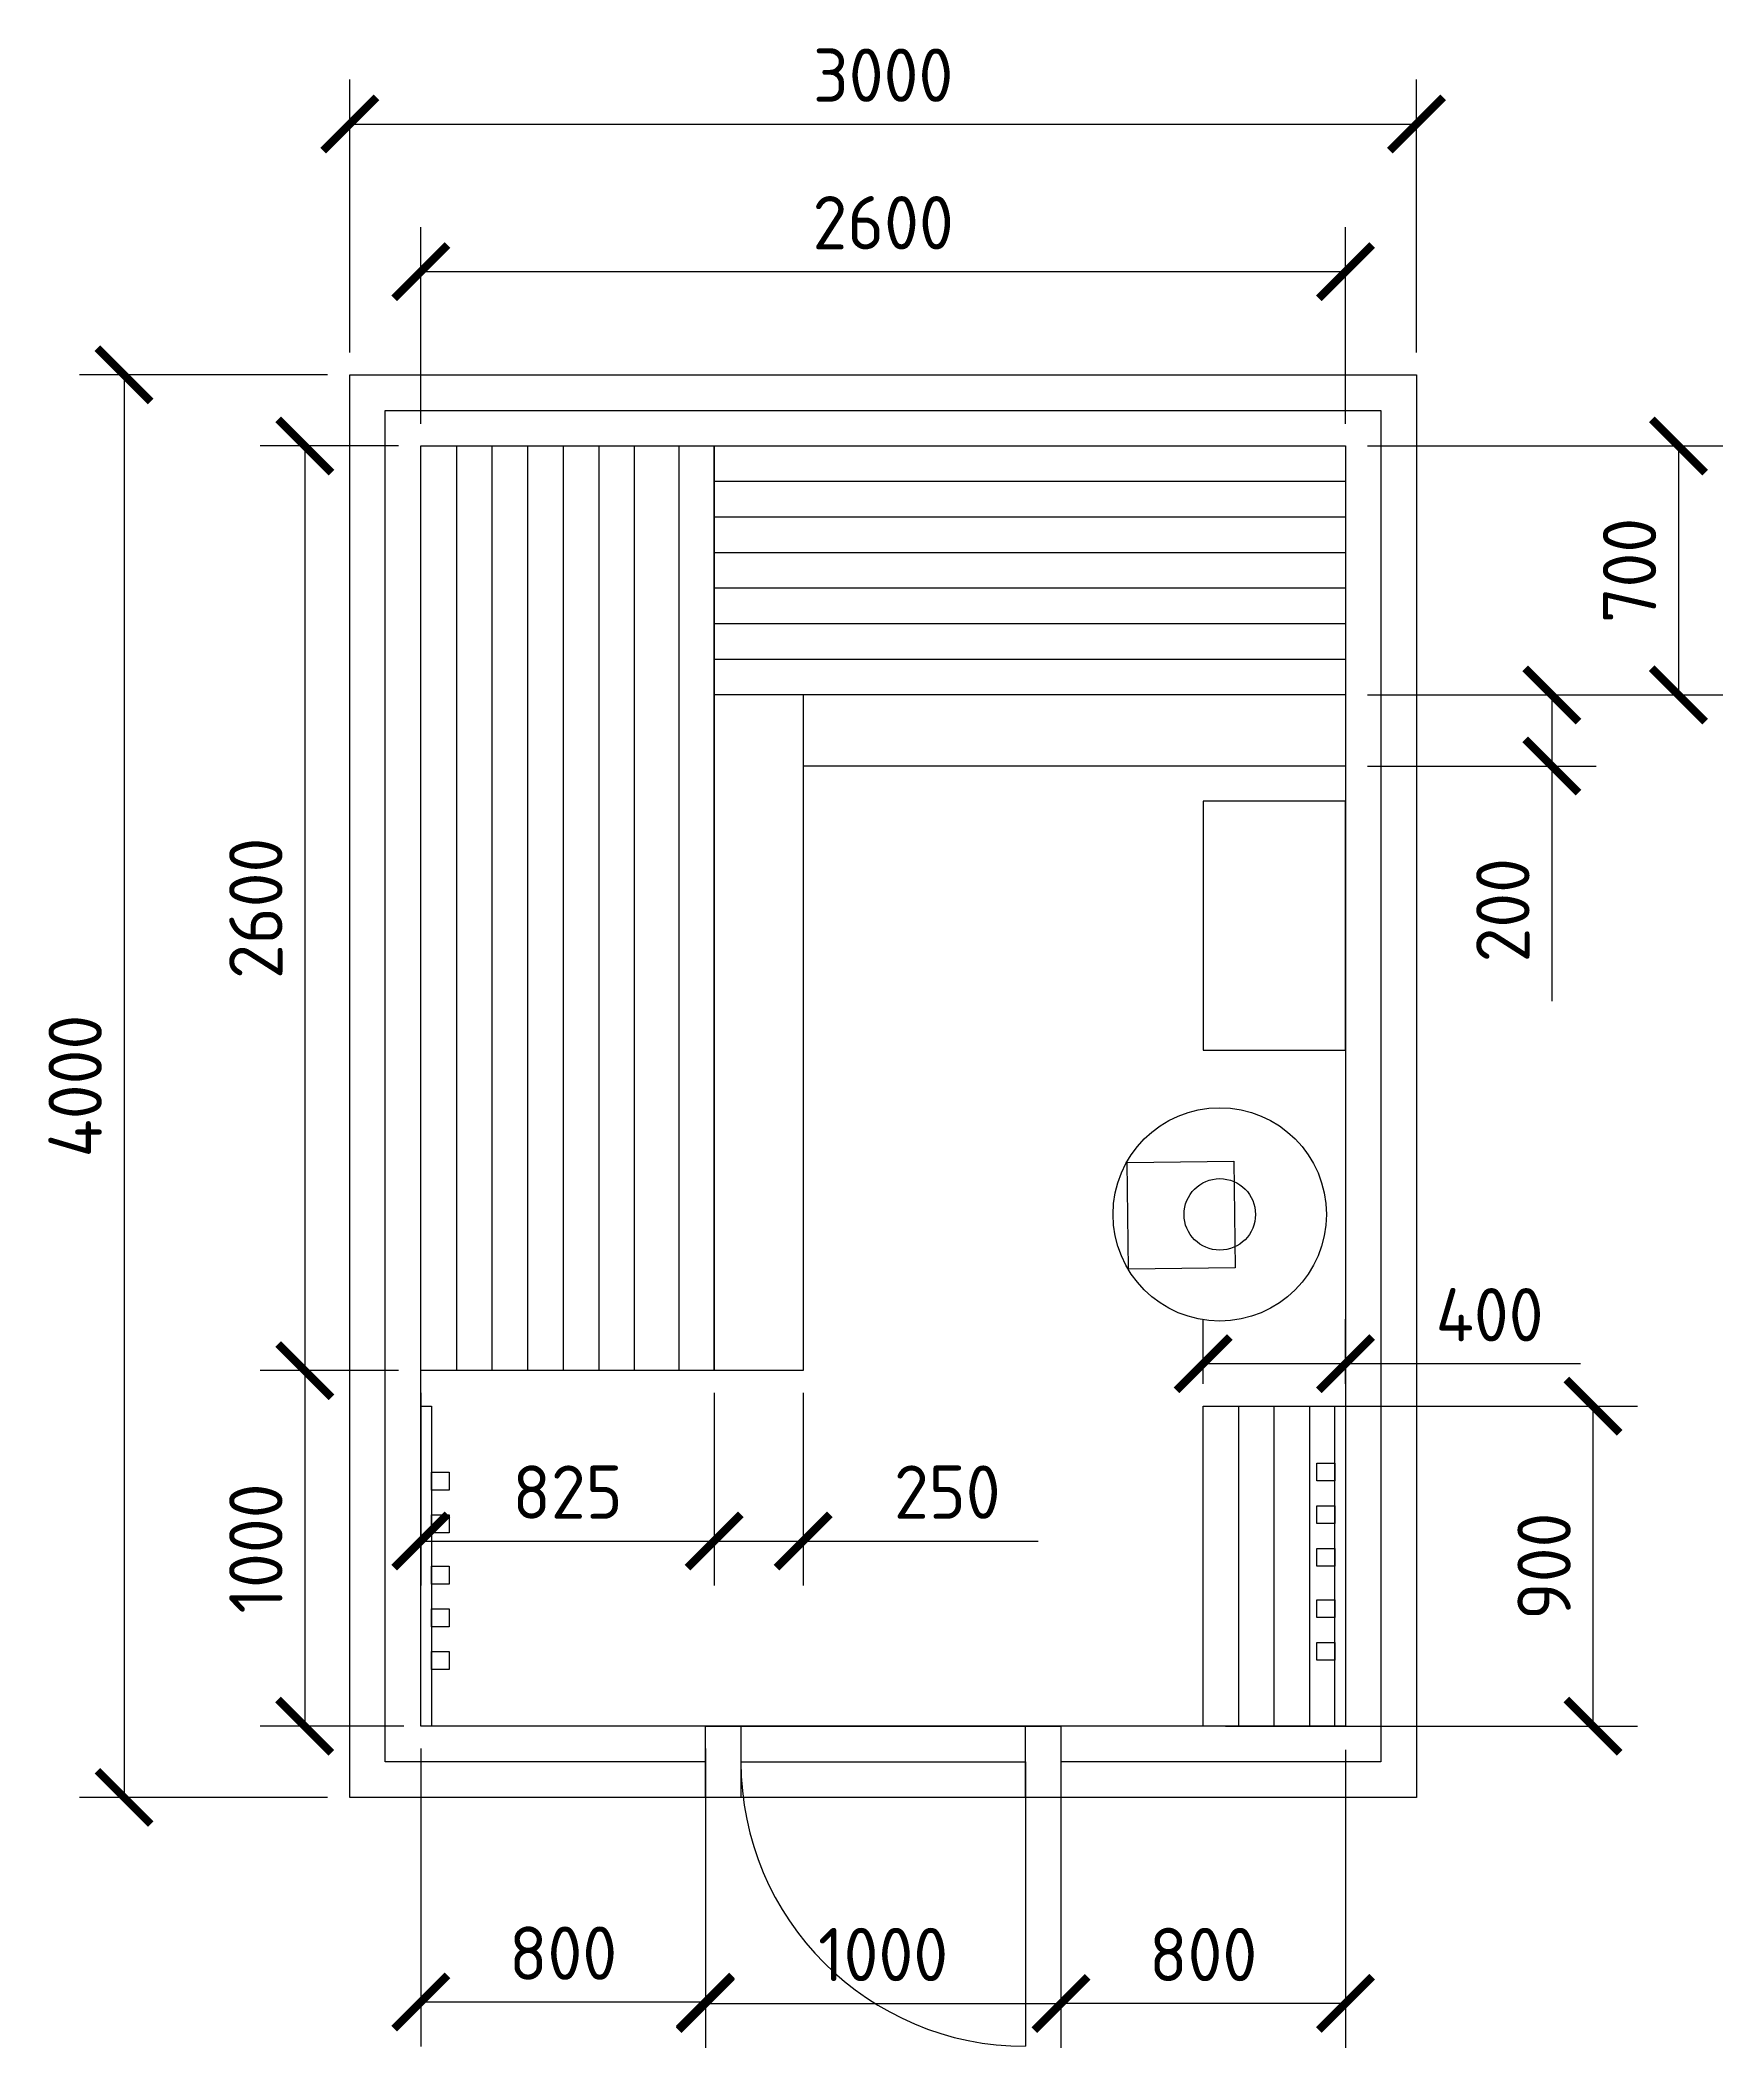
# Model space of a CAD drawing. Header units: millimetres. Extents: x -14813 to 141433, y -60308 to 84383.
# Drawn here: x -6590 to -1858, y -6663 to -1017 of the extents above; entities that cross this region are included whole.
import ezdxf

# ---------------------------------------------------------------- set-up
doc = ezdxf.new("R2010")
doc.units = ezdxf.units.MM
for name, color, linetype, lineweight in [('двери', 5, 'Continuous', 25), ('мебель', 44, 'Continuous', 25), ('оборудование', 30, 'Continuous', 25), ('размер', 1, 'Continuous', 25), ('стены', 7, 'Continuous', 25)]:
    doc.layers.add(name, color=color, linetype=linetype, lineweight=lineweight)
doc.styles.add('Аннотативный', font='')
doc.styles.get('Аннотативный').set_extended_font_data('GOST Common')
doc.dimstyles.new('Аннотативный', dxfattribs={"dimscale": 0, "dimtxt": 1.5, "dimasz": 1.5, "dimexe": 1.25, "dimexo": 0.625, "dimtad": 1, "dimdec": 0, "dimtxsty": 'Аннотативный', "dimblk": 'ARCHTICK', "dimcen": 2.5, "dimadec": 0, "dimazin": 0, "dimtfac": 1, "dimtdec": 0, "dimtmove": 0, "dimatfit": 3, "dimldrblk": 'CLOSEDBLANK', "dimfxl": 1, "dimarcsym": 0})

# ---------------------------------------------------------------- blocks, each defined once
blk = doc.blocks.new('_ArchTick')
at = {"color": 0, "linetype": 'ByBlock', "const_width": 0.15}
blk.add_lwpolyline([(-0.5, -0.5), (0.5, 0.5)], dxfattribs=at)
blk = doc.blocks.new('*D133')
at = {"layer": 'Defpoints', "color": 0, "transparency": 16777216}
for p in [(-2719.7, -1253.3), (-5719.7, -1958.5), (-2719.7, -1958.5)]:
    blk.add_point(p, dxfattribs=at)
at = {"layer": 'размер', "color": 0, "lineweight": -2, "transparency": 16777216}
for p, q in [((-5719.7, -1896), (-5719.7, -1128.3)), ((-2719.7, -1896), (-2719.7, -1128.3)), ((-5719.7, -1253.3), (-2719.7, -1253.3))]:
    blk.add_line(p, q, dxfattribs=at)
at = {"layer": 'размер', "color": 0, "lineweight": -2, "transparency": 16777216, "xscale": 150, "yscale": 150, "zscale": 150, "rotation": 180}
blk.add_blockref('_ArchTick', (-5719.7, -1253.3), dxfattribs=at)
at = {"layer": 'размер', "color": 0, "lineweight": -2, "transparency": 16777216, "xscale": 150, "yscale": 150, "zscale": 150}
blk.add_blockref('_ArchTick', (-2719.7, -1253.3), dxfattribs=at)
at = {"layer": 'размер', "color": 0, "transparency": 16777216, "insert": (-4219.7, -1115.8), "char_height": 150, "attachment_point": 5, "style": 'Аннотативный'}
blk.add_mtext('3000', dxfattribs=at)
blk = doc.blocks.new('_ClosedBlank')
at = {"color": 0, "linetype": 'ByBlock', "lineweight": -2}
for p, q in [((-1, 0.2), (0, 0)), ((-1, 0.2), (-1, -0.2)), ((0, 0), (-1, -0.2))]:
    blk.add_line(p, q, dxfattribs=at)
blk = doc.blocks.new('*D134')
at = {"layer": 'Defpoints', "color": 0, "transparency": 16777216}
for p in [(-2919.7, -1668.2), (-5519.7, -2158.5), (-2919.7, -2158.5)]:
    blk.add_point(p, dxfattribs=at)
at = {"layer": 'размер', "color": 0, "lineweight": -2, "transparency": 16777216}
for p, q in [((-5519.7, -2096), (-5519.7, -1543.2)), ((-2919.7, -2096), (-2919.7, -1543.2)), ((-5519.7, -1668.2), (-2919.7, -1668.2))]:
    blk.add_line(p, q, dxfattribs=at)
at = {"layer": 'размер', "color": 0, "lineweight": -2, "transparency": 16777216, "xscale": 150, "yscale": 150, "zscale": 150, "rotation": 180}
blk.add_blockref('_ArchTick', (-5519.7, -1668.2), dxfattribs=at)
at = {"layer": 'размер', "color": 0, "lineweight": -2, "transparency": 16777216, "xscale": 150, "yscale": 150, "zscale": 150}
blk.add_blockref('_ArchTick', (-2919.7, -1668.2), dxfattribs=at)
at = {"layer": 'размер', "color": 0, "transparency": 16777216, "insert": (-4219.7, -1530.7), "char_height": 150, "attachment_point": 5, "style": 'Аннотативный'}
blk.add_mtext('2600', dxfattribs=at)
blk = doc.blocks.new('*D135')
at = {"layer": 'Defpoints', "color": 0, "transparency": 16777216}
for p in [(-5519.7, -2158.5), (-5846.3, -4758.5), (-5519.7, -4758.5)]:
    blk.add_point(p, dxfattribs=at)
at = {"layer": 'размер', "color": 0, "lineweight": -2, "transparency": 16777216}
for p, q in [((-5582.2, -2158.5), (-5971.3, -2158.5)), ((-5846.3, -2158.5), (-5846.3, -4758.5)), ((-5582.2, -4758.5), (-5971.3, -4758.5))]:
    blk.add_line(p, q, dxfattribs=at)
at = {"layer": 'размер', "color": 0, "lineweight": -2, "transparency": 16777216, "xscale": 150, "yscale": 150, "zscale": 150}
for p, rotation in [((-5846.3, -2158.5), 90), ((-5846.3, -4758.5), 270)]:
    blk.add_blockref('_ArchTick', p, dxfattribs=dict(at, rotation=rotation))
at = {"layer": 'размер', "color": 0, "transparency": 16777216, "insert": (-5983.8, -3458.5), "char_height": 150, "attachment_point": 5, "rotation": 90, "style": 'Аннотативный'}
blk.add_mtext('2600', dxfattribs=at)
blk = doc.blocks.new('*D136')
at = {"layer": 'Defpoints', "color": 0, "transparency": 16777216}
for p in [(-5519.7, -4758.5), (-5846.3, -5758.5), (-5504.7, -5758.5)]:
    blk.add_point(p, dxfattribs=at)
at = {"layer": 'размер', "color": 0, "lineweight": -2, "transparency": 16777216}
for p, q in [((-5582.2, -4758.5), (-5971.3, -4758.5)), ((-5846.3, -4758.5), (-5846.3, -5758.5)), ((-5567.2, -5758.5), (-5971.3, -5758.5))]:
    blk.add_line(p, q, dxfattribs=at)
at = {"layer": 'размер', "color": 0, "lineweight": -2, "transparency": 16777216, "xscale": 150, "yscale": 150, "zscale": 150}
for p, rotation in [((-5846.3, -4758.5), 90), ((-5846.3, -5758.5), 270)]:
    blk.add_blockref('_ArchTick', p, dxfattribs=dict(at, rotation=rotation))
at = {"layer": 'размер', "color": 0, "transparency": 16777216, "insert": (-5983.8, -5258.5), "char_height": 150, "attachment_point": 5, "rotation": 90, "style": 'Аннотативный'}
blk.add_mtext('1000', dxfattribs=at)
blk = doc.blocks.new('*D138')
at = {"layer": 'Defpoints', "color": 0, "transparency": 16777216}
for p in [(-5719.7, -1958.5), (-6354.4, -5958.5), (-5719.7, -5958.5)]:
    blk.add_point(p, dxfattribs=at)
at = {"layer": 'размер', "color": 0, "lineweight": -2, "transparency": 16777216}
for p, q in [((-5782.2, -1958.5), (-6479.4, -1958.5)), ((-6354.4, -1958.5), (-6354.4, -5958.5)), ((-5782.2, -5958.5), (-6479.4, -5958.5))]:
    blk.add_line(p, q, dxfattribs=at)
at = {"layer": 'размер', "color": 0, "lineweight": -2, "transparency": 16777216, "xscale": 150, "yscale": 150, "zscale": 150}
for p, rotation in [((-6354.4, -1958.5), 90), ((-6354.4, -5958.5), 270)]:
    blk.add_blockref('_ArchTick', p, dxfattribs=dict(at, rotation=rotation))
at = {"layer": 'размер', "color": 0, "transparency": 16777216, "insert": (-6491.9, -3958.5), "char_height": 150, "attachment_point": 5, "rotation": 90, "style": 'Аннотативный'}
blk.add_mtext('4000', dxfattribs=at)
blk = doc.blocks.new('*D139')
at = {"layer": 'Defpoints', "color": 0, "transparency": 16777216}
for p in [(-5519.7, -4758.5), (-4694.7, -4758.5), (-4694.7, -5237.6)]:
    blk.add_point(p, dxfattribs=at)
at = {"layer": 'размер', "color": 0, "lineweight": -2, "transparency": 16777216}
for p, q in [((-5519.7, -4821), (-5519.7, -5362.6)), ((-4694.7, -4821), (-4694.7, -5362.6)), ((-5519.7, -5237.6), (-4694.7, -5237.6))]:
    blk.add_line(p, q, dxfattribs=at)
at = {"layer": 'размер', "color": 0, "lineweight": -2, "transparency": 16777216, "xscale": 150, "yscale": 150, "zscale": 150, "rotation": 180}
blk.add_blockref('_ArchTick', (-5519.7, -5237.6), dxfattribs=at)
at = {"layer": 'размер', "color": 0, "lineweight": -2, "transparency": 16777216, "xscale": 150, "yscale": 150, "zscale": 150}
blk.add_blockref('_ArchTick', (-4694.7, -5237.6), dxfattribs=at)
at = {"layer": 'размер', "color": 0, "transparency": 16777216, "insert": (-5107.2, -5100.1), "char_height": 150, "attachment_point": 5, "style": 'Аннотативный'}
blk.add_mtext('825', dxfattribs=at)
blk = doc.blocks.new('*D140')
at = {"layer": 'Defpoints', "color": 0, "transparency": 16777216}
for p in [(-4694.7, -4758.5), (-4444.7, -4758.5), (-4444.7, -5237.6)]:
    blk.add_point(p, dxfattribs=at)
at = {"layer": 'размер', "color": 0, "lineweight": -2, "transparency": 16777216}
for p, q in [((-4694.7, -4821), (-4694.7, -5362.6)), ((-4444.7, -4821), (-4444.7, -5362.6)), ((-4694.7, -5237.6), (-4444.7, -5237.6)), ((-4444.7, -5237.6), (-3784, -5237.6))]:
    blk.add_line(p, q, dxfattribs=at)
at = {"layer": 'размер', "color": 0, "lineweight": -2, "transparency": 16777216, "xscale": 150, "yscale": 150, "zscale": 150, "rotation": 180}
blk.add_blockref('_ArchTick', (-4694.7, -5237.6), dxfattribs=at)
at = {"layer": 'размер', "color": 0, "lineweight": -2, "transparency": 16777216, "xscale": 150, "yscale": 150, "zscale": 150}
blk.add_blockref('_ArchTick', (-4444.7, -5237.6), dxfattribs=at)
at = {"layer": 'размер', "color": 0, "transparency": 16777216, "insert": (-4039.3, -5100.1), "char_height": 150, "attachment_point": 5, "style": 'Аннотативный'}
blk.add_mtext('250', dxfattribs=at)
blk = doc.blocks.new('*D141')
at = {"layer": 'Defpoints', "color": 0, "transparency": 16777216}
for p in [(-2919.7, -4738.8), (-3319.7, -4858.5), (-2919.7, -4858.5)]:
    blk.add_point(p, dxfattribs=at)
at = {"layer": 'размер', "color": 0, "lineweight": -2, "transparency": 16777216}
for p, q in [((-3319.7, -4796), (-3319.7, -4613.8)), ((-2919.7, -4796), (-2919.7, -4613.8)), ((-3319.7, -4738.8), (-2919.7, -4738.8)), ((-2919.7, -4738.8), (-2259, -4738.8))]:
    blk.add_line(p, q, dxfattribs=at)
at = {"layer": 'размер', "color": 0, "lineweight": -2, "transparency": 16777216, "xscale": 150, "yscale": 150, "zscale": 150, "rotation": 180}
blk.add_blockref('_ArchTick', (-3319.7, -4738.8), dxfattribs=at)
at = {"layer": 'размер', "color": 0, "lineweight": -2, "transparency": 16777216, "xscale": 150, "yscale": 150, "zscale": 150}
blk.add_blockref('_ArchTick', (-2919.7, -4738.8), dxfattribs=at)
at = {"layer": 'размер', "color": 0, "transparency": 16777216, "insert": (-2514.3, -4601.3), "char_height": 150, "attachment_point": 5, "style": 'Аннотативный'}
blk.add_mtext('400', dxfattribs=at)
blk = doc.blocks.new('*D142')
at = {"layer": 'Defpoints', "color": 0, "transparency": 16777216}
for p in [(-3319.7, -4858.5), (-3319.7, -5758.5), (-2223.6, -5758.5)]:
    blk.add_point(p, dxfattribs=at)
at = {"layer": 'размер', "color": 0, "lineweight": -2, "transparency": 16777216}
for p, q in [((-3257.2, -4858.5), (-2098.6, -4858.5)), ((-2223.6, -4858.5), (-2223.6, -5758.5)), ((-3257.2, -5758.5), (-2098.6, -5758.5))]:
    blk.add_line(p, q, dxfattribs=at)
at = {"layer": 'размер', "color": 0, "lineweight": -2, "transparency": 16777216, "xscale": 150, "yscale": 150, "zscale": 150}
for p, rotation in [((-2223.6, -4858.5), 90), ((-2223.6, -5758.5), 270)]:
    blk.add_blockref('_ArchTick', p, dxfattribs=dict(at, rotation=rotation))
at = {"layer": 'размер', "color": 0, "transparency": 16777216, "insert": (-2361.1, -5308.5), "char_height": 150, "attachment_point": 5, "rotation": 90, "style": 'Аннотативный'}
blk.add_mtext('900', dxfattribs=at)
blk = doc.blocks.new('*D143')
at = {"layer": 'Defpoints', "color": 0, "transparency": 16777216}
for p in [(-4719.7, -5758.5), (-3719.7, -5758.5), (-3719.7, -6537.8)]:
    blk.add_point(p, dxfattribs=at)
at = {"layer": 'размер', "color": 0, "lineweight": -2, "transparency": 16777216}
for p, q in [((-4719.7, -5821), (-4719.7, -6662.8)), ((-3719.7, -5821), (-3719.7, -6662.8)), ((-4719.7, -6537.8), (-3719.7, -6537.8))]:
    blk.add_line(p, q, dxfattribs=at)
at = {"layer": 'размер', "color": 0, "lineweight": -2, "transparency": 16777216, "xscale": 150, "yscale": 150, "zscale": 150, "rotation": 180}
blk.add_blockref('_ArchTick', (-4719.7, -6537.8), dxfattribs=at)
at = {"layer": 'размер', "color": 0, "lineweight": -2, "transparency": 16777216, "xscale": 150, "yscale": 150, "zscale": 150}
blk.add_blockref('_ArchTick', (-3719.7, -6537.8), dxfattribs=at)
at = {"layer": 'размер', "color": 0, "transparency": 16777216, "insert": (-4219.7, -6400.3), "char_height": 150, "attachment_point": 5, "style": 'Аннотативный'}
blk.add_mtext('1000', dxfattribs=at)
blk = doc.blocks.new('*D145')
at = {"layer": 'Defpoints', "color": 0, "transparency": 16777216}
for p in [(-5519.7, -5758.5), (-4719.7, -5758.5), (-5519.7, -6534)]:
    blk.add_point(p, dxfattribs=at)
at = {"layer": 'размер', "color": 0, "lineweight": -2, "transparency": 16777216}
for p, q in [((-5519.7, -5821), (-5519.7, -6659)), ((-4719.7, -5821), (-4719.7, -6659)), ((-4719.7, -6534), (-5519.7, -6534))]:
    blk.add_line(p, q, dxfattribs=at)
at = {"layer": 'размер', "color": 0, "lineweight": -2, "transparency": 16777216, "xscale": 150, "yscale": 150, "zscale": 150, "rotation": 180}
blk.add_blockref('_ArchTick', (-5519.7, -6534), dxfattribs=at)
at = {"layer": 'размер', "color": 0, "lineweight": -2, "transparency": 16777216, "xscale": 150, "yscale": 150, "zscale": 150}
blk.add_blockref('_ArchTick', (-4719.7, -6534), dxfattribs=at)
at = {"layer": 'размер', "color": 0, "transparency": 16777216, "insert": (-5119.7, -6396.5), "char_height": 150, "attachment_point": 5, "style": 'Аннотативный'}
blk.add_mtext('800', dxfattribs=at)
blk = doc.blocks.new('*D148')
at = {"layer": 'Defpoints', "color": 0, "transparency": 16777216}
for p in [(-3719.7, -5762.3), (-2919.7, -5762.3), (-3719.7, -6537.8)]:
    blk.add_point(p, dxfattribs=at)
at = {"layer": 'размер', "color": 0, "lineweight": -2, "transparency": 16777216}
for p, q in [((-3719.7, -5824.8), (-3719.7, -6662.8)), ((-2919.7, -5824.8), (-2919.7, -6662.8)), ((-2919.7, -6537.8), (-3719.7, -6537.8))]:
    blk.add_line(p, q, dxfattribs=at)
at = {"layer": 'размер', "color": 0, "lineweight": -2, "transparency": 16777216, "xscale": 150, "yscale": 150, "zscale": 150, "rotation": 180}
blk.add_blockref('_ArchTick', (-3719.7, -6537.8), dxfattribs=at)
at = {"layer": 'размер', "color": 0, "lineweight": -2, "transparency": 16777216, "xscale": 150, "yscale": 150, "zscale": 150}
blk.add_blockref('_ArchTick', (-2919.7, -6537.8), dxfattribs=at)
at = {"layer": 'размер', "color": 0, "transparency": 16777216, "insert": (-3319.7, -6400.3), "char_height": 150, "attachment_point": 5, "style": 'Аннотативный'}
blk.add_mtext('800', dxfattribs=at)
blk = doc.blocks.new('*D149')
at = {"layer": 'Defpoints', "color": 0, "transparency": 16777216}
for p in [(-2919.7, -2158.5), (-2919.7, -2858.5), (-1983.3, -2858.5)]:
    blk.add_point(p, dxfattribs=at)
at = {"layer": 'размер', "color": 0, "lineweight": -2, "transparency": 16777216}
for p, q in [((-2857.2, -2158.5), (-1858.3, -2158.5)), ((-1983.3, -2158.5), (-1983.3, -2858.5)), ((-2857.2, -2858.5), (-1858.3, -2858.5))]:
    blk.add_line(p, q, dxfattribs=at)
at = {"layer": 'размер', "color": 0, "lineweight": -2, "transparency": 16777216, "xscale": 150, "yscale": 150, "zscale": 150}
for p, rotation in [((-1983.3, -2158.5), 90), ((-1983.3, -2858.5), 270)]:
    blk.add_blockref('_ArchTick', p, dxfattribs=dict(at, rotation=rotation))
at = {"layer": 'размер', "color": 0, "transparency": 16777216, "insert": (-2120.8, -2508.5), "char_height": 150, "attachment_point": 5, "rotation": 90, "style": 'Аннотативный'}
blk.add_mtext('700', dxfattribs=at)
blk = doc.blocks.new('*D150')
at = {"layer": 'Defpoints', "color": 0, "transparency": 16777216}
for p in [(-2919.7, -2858.5), (-2919.7, -3058.5), (-2339.4, -3058.5)]:
    blk.add_point(p, dxfattribs=at)
at = {"layer": 'размер', "color": 0, "lineweight": -2, "transparency": 16777216}
for p, q in [((-2857.2, -2858.5), (-2214.4, -2858.5)), ((-2339.4, -2858.5), (-2339.4, -3058.5)), ((-2857.2, -3058.5), (-2214.4, -3058.5)), ((-2339.4, -3058.5), (-2339.4, -3719.2))]:
    blk.add_line(p, q, dxfattribs=at)
at = {"layer": 'размер', "color": 0, "lineweight": -2, "transparency": 16777216, "xscale": 150, "yscale": 150, "zscale": 150}
for p, rotation in [((-2339.4, -2858.5), 90), ((-2339.4, -3058.5), 270)]:
    blk.add_blockref('_ArchTick', p, dxfattribs=dict(at, rotation=rotation))
at = {"layer": 'размер', "color": 0, "transparency": 16777216, "insert": (-2476.9, -3463.9), "char_height": 150, "attachment_point": 5, "rotation": 90, "style": 'Аннотативный'}
blk.add_mtext('200', dxfattribs=at)

msp = doc.modelspace()

# ---------------------------------------------------------------- linework, layer by layer
at = {"layer": 'двери'}
for p, q in [((-4619.7, -5858.5), (-3819.7, -5858.5)), ((-3819.7, -5858.5), (-3819.7, -6658.5))]:
    msp.add_line(p, q, dxfattribs=at)
for points in [[(-4219.7, -5758.5), (-3719.7, -5758.5), (-3719.7, -5958.5), (-4719.7, -5958.5), (-4719.7, -5758.5), (-3719.7, -5758.5)], [(-4719.7, -5758.5), (-4619.7, -5758.5), (-4619.7, -5958.5), (-4719.7, -5958.5), (-4719.7, -5758.5)], [(-3819.7, -5758.5), (-3719.7, -5758.5), (-3719.7, -5958.5), (-3819.7, -5958.5), (-3819.7, -5758.5)]]:
    msp.add_lwpolyline(points, dxfattribs=at)
msp.add_arc((-3819.7, -5858.5), 800, 180, 270, dxfattribs=at)
at = {"layer": 'мебель'}
for p, q in [((-5419.7, -2158.5), (-5419.7, -4758.5)), ((-5419.7, -2158.5), (-5419.7, -4758.5)), ((-5319.7, -2158.5), (-5319.7, -4758.5)), ((-5219.7, -2158.5), (-5219.7, -4758.5)), ((-5219.7, -2158.5), (-5219.7, -4758.5)), ((-5219.7, -2158.5), (-5219.7, -4758.5)), ((-5119.7, -2158.5), (-5119.7, -4758.5)), ((-5019.7, -2158.5), (-5019.7, -4758.5)), ((-4919.7, -2158.5), (-4919.7, -4758.5)), ((-4794.7, -2158.5), (-4794.7, -4758.5)), ((-2919.7, -2258.5), (-4694.7, -2258.5)), ((-2919.7, -2358.5), (-4694.7, -2358.5)), ((-2919.7, -2458.5), (-4694.7, -2458.5)), ((-2919.7, -2558.5), (-4694.7, -2558.5)), ((-2919.7, -2658.5), (-4694.7, -2658.5)), ((-2919.7, -2758.5), (-4694.7, -2758.5)), ((-4444.7, -2858.5), (-4444.7, -4758.5)), ((-2919.7, -3058.5), (-4444.7, -3058.5)), ((-3219.7, -5758.5), (-3219.7, -4858.5)), ((-3119.7, -5758.5), (-3119.7, -4858.5)), ((-3019.7, -5758.5), (-3019.7, -4858.5))]:
    msp.add_line(p, q, dxfattribs=at)
for points in [[(-5519.7, -2158.5), (-4694.7, -2158.5), (-4694.7, -4758.5), (-5519.7, -4758.5), (-5519.7, -2158.5)], [(-4694.7, -2158.5), (-2919.7, -2158.5), (-2919.7, -2858.5), (-4694.7, -2858.5), (-4694.7, -2158.5)], [(-4444.7, -4758.5), (-4694.7, -4758.5), (-4694.7, -2158.5)], [(-5519.7, -4858.5), (-5489.7, -4858.5), (-5489.7, -5758.5), (-5519.7, -5758.5), (-5519.7, -4858.5)], [(-2919.7, -5758.5), (-3319.7, -5758.5), (-3319.7, -4858.5), (-2919.7, -4858.5), (-2919.7, -5758.5)], [(-2919.7, -5758.5), (-2949.7, -5758.5), (-2949.7, -4858.5), (-2919.7, -4858.5), (-2919.7, -5758.5)], [(-2949.7, -5068.5), (-2999.7, -5068.5), (-2999.7, -5018.5), (-2949.7, -5018.5), (-2949.7, -5068.5)], [(-5489.7, -5044.4), (-5439.7, -5044.4), (-5439.7, -5094.4), (-5489.7, -5094.4), (-5489.7, -5044.4)], [(-5489.7, -5164.4), (-5439.7, -5164.4), (-5439.7, -5214.4), (-5489.7, -5214.4), (-5489.7, -5164.4)], [(-2949.7, -5188.5), (-2999.7, -5188.5), (-2999.7, -5138.5), (-2949.7, -5138.5), (-2949.7, -5188.5)], [(-2949.7, -5308.5), (-2999.7, -5308.5), (-2999.7, -5258.5), (-2949.7, -5258.5), (-2949.7, -5308.5)], [(-2949.7, -5308.5), (-2999.7, -5308.5), (-2999.7, -5258.5), (-2949.7, -5258.5), (-2949.7, -5308.5)], [(-2949.7, -5308.5), (-2999.7, -5308.5), (-2999.7, -5258.5), (-2949.7, -5258.5), (-2949.7, -5308.5)], [(-5489.7, -5308.5), (-5439.7, -5308.5), (-5439.7, -5358.5), (-5489.7, -5358.5), (-5489.7, -5308.5)], [(-5489.7, -5308.5), (-5439.7, -5308.5), (-5439.7, -5358.5), (-5489.7, -5358.5), (-5489.7, -5308.5)], [(-5489.7, -5308.5), (-5439.7, -5308.5), (-5439.7, -5358.5), (-5489.7, -5358.5), (-5489.7, -5308.5)], [(-2949.7, -5452.6), (-2999.7, -5452.6), (-2999.7, -5402.6), (-2949.7, -5402.6), (-2949.7, -5452.6)], [(-5489.7, -5428.5), (-5439.7, -5428.5), (-5439.7, -5478.5), (-5489.7, -5478.5), (-5489.7, -5428.5)], [(-2949.7, -5572.6), (-2999.7, -5572.6), (-2999.7, -5522.6), (-2949.7, -5522.6), (-2949.7, -5572.6)], [(-5489.7, -5548.5), (-5439.7, -5548.5), (-5439.7, -5598.5), (-5489.7, -5598.5), (-5489.7, -5548.5)]]:
    msp.add_lwpolyline(points, dxfattribs=at)
at = {"layer": 'оборудование'}
for points in [[(-2919.7, -3157.3), (-3319.7, -3157.3), (-3319.7, -3857.3), (-2919.7, -3857.3), (-2919.7, -3157.3)], [(-3233.8, -4169.3), (-3229.5, -4469.3), (-3529.5, -4473.6), (-3533.8, -4173.6), (-3233.8, -4169.3)]]:
    msp.add_lwpolyline(points, dxfattribs=at)
for radius in [300, 100.5]:
    msp.add_circle((-3273.1, -4319.2), radius, dxfattribs=at)
at = {"layer": 'стены'}
for points in [[(-5719.7, -1958.5), (-2719.7, -1958.5), (-2719.7, -5958.5), (-5719.7, -5958.5), (-5719.7, -1958.5)], [(-4719.7, -5858.5), (-5619.7, -5858.5), (-5619.7, -2058.5), (-2819.7, -2058.5), (-2819.7, -5858.5), (-3719.7, -5858.5)], [(-5519.7, -4858.5), (-5519.7, -2158.5), (-2919.7, -2158.5), (-2919.7, -4858.5)], [(-2919.7, -4858.5), (-2919.7, -5758.5), (-5519.7, -5758.5), (-5519.7, -4858.5)]]:
    msp.add_lwpolyline(points, dxfattribs=at)

# ---------------------------------------------------------------- dimensions: what is measured, and where the dimension line sits
at = {"layer": 'размер'}
for base, p1, p2, picture, middle in [((-2719.7, -1253.3), (-5719.7, -1958.5), (-2719.7, -1958.5), '*D133', (-4219.7, -1115.8)), ((-2919.7, -1668.2), (-5519.7, -2158.5), (-2919.7, -2158.5), '*D134', (-4219.7, -1530.7)), ((-2919.7, -4738.8), (-3319.7, -4858.5), (-2919.7, -4858.5), '*D141', (-2514.3, -4601.3)), ((-4694.7, -5237.6), (-5519.7, -4758.5), (-4694.7, -4758.5), '*D139', (-5107.2, -5100.1)), ((-4444.7, -5237.6), (-4694.7, -4758.5), (-4444.7, -4758.5), '*D140', (-4039.3, -5100.1)), ((-5519.7, -6534), (-4719.7, -5758.5), (-5519.7, -5758.5), '*D145', (-5119.7, -6396.5)), ((-3719.7, -6537.8), (-4719.7, -5758.5), (-3719.7, -5758.5), '*D143', (-4219.7, -6400.3)), ((-3719.7, -6537.8), (-2919.7, -5762.3), (-3719.7, -5762.3), '*D148', (-3319.7, -6400.3))]:
    dim = msp.add_linear_dim(base=base, p1=p1, p2=p2, dimstyle='Аннотативный', dxfattribs=at)
    dim.commit()
    dim.dimension.update_dxf_attribs({"geometry": picture, "text_midpoint": middle})
for p1, p2, distance, picture, middle in [((-5719.7, -1958.5), (-5719.7, -5958.5), -634.7, '*D138', (-6491.9, -3958.5)), ((-5519.7, -2158.5), (-5519.7, -4758.5), -326.6, '*D135', (-5983.8, -3458.5))]:
    dim = msp.add_aligned_dim(p1=p1, p2=p2, distance=distance, dimstyle='Аннотативный', dxfattribs=at)
    dim.commit()
    dim.dimension.update_dxf_attribs({"geometry": picture, "text_midpoint": middle})
for base, p1, p2, picture, middle in [((-1983.3, -2858.5), (-2919.7, -2158.5), (-2919.7, -2858.5), '*D149', (-2120.8, -2508.5)), ((-2339.4, -3058.5), (-2919.7, -2858.5), (-2919.7, -3058.5), '*D150', (-2476.9, -3463.9)), ((-5846.3, -5758.5), (-5519.7, -4758.5), (-5504.7, -5758.5), '*D136', (-5983.8, -5258.5)), ((-2223.6, -5758.5), (-3319.7, -4858.5), (-3319.7, -5758.5), '*D142', (-2361.1, -5308.5))]:
    dim = msp.add_linear_dim(base=base, p1=p1, p2=p2, angle=90, dimstyle='Аннотативный', dxfattribs=at)
    dim.commit()
    dim.dimension.update_dxf_attribs({"geometry": picture, "text_midpoint": middle})

doc.saveas('drawing.dxf')
